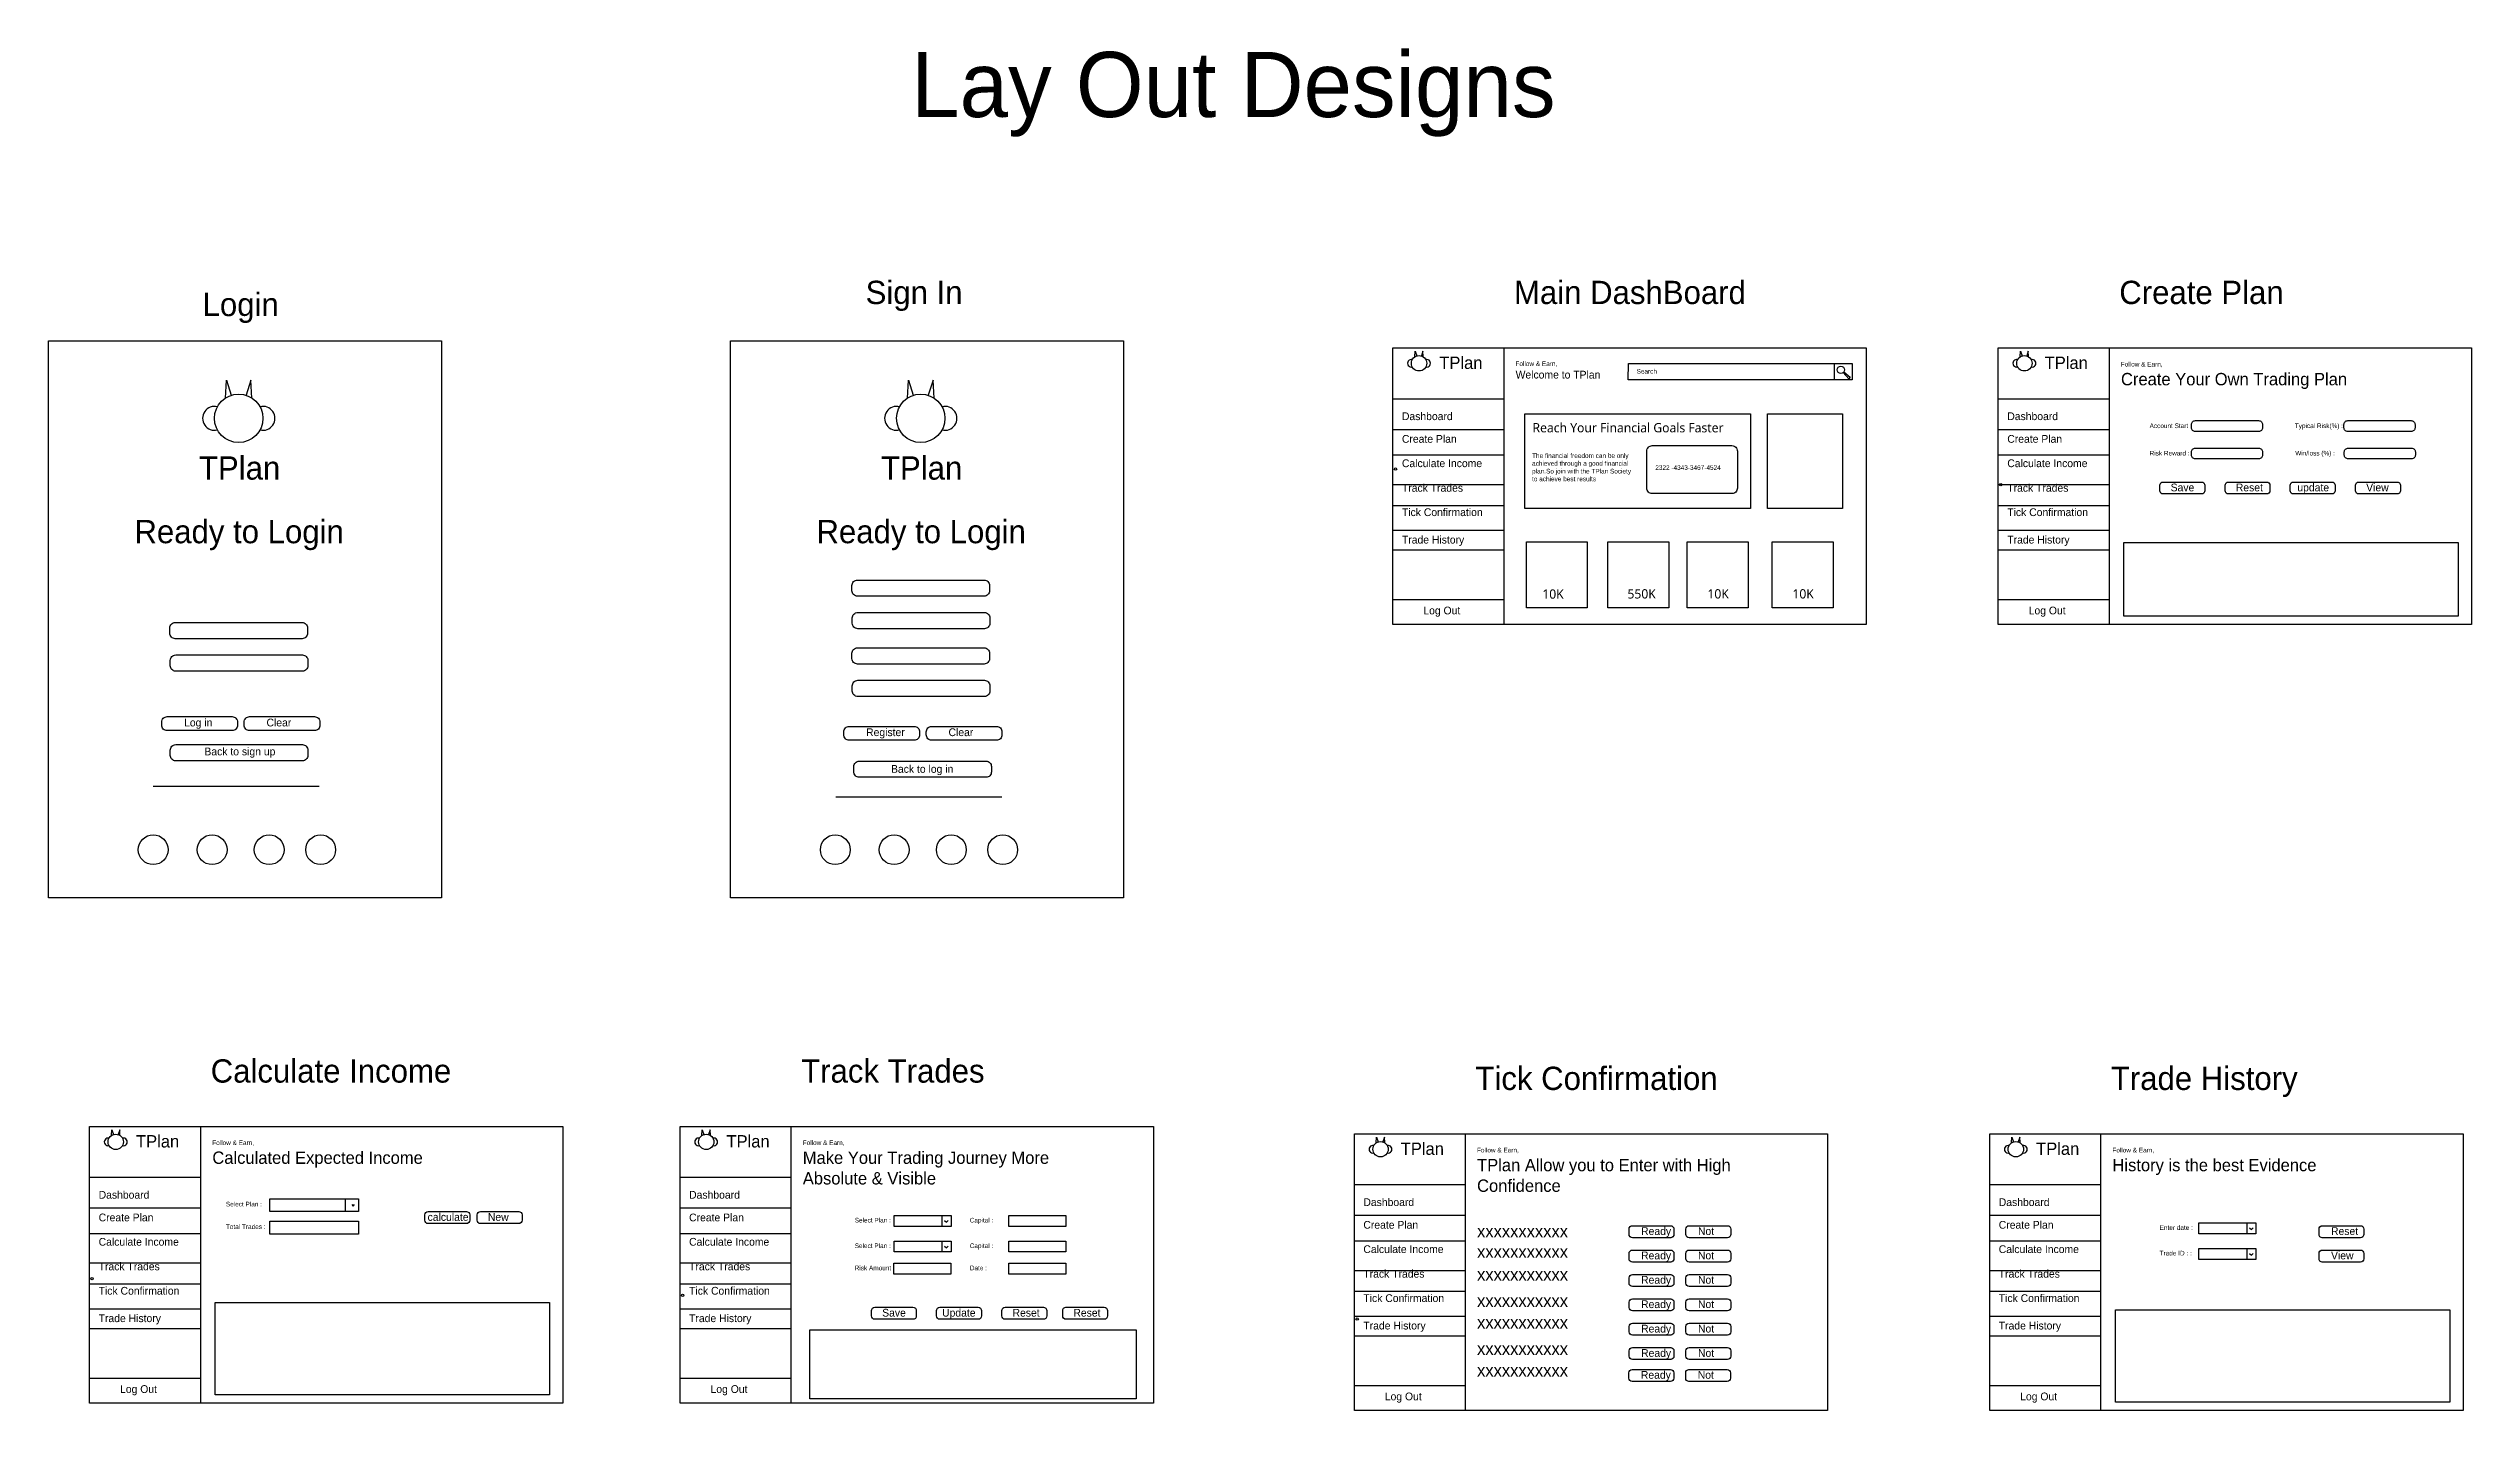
# Model space of a CAD drawing. Header units: inches. Extents: x -25140 to 50252, y 4601 to 15867.
# Drawn here: x -15319 to -12197, y 4601 to 6356 of the extents above; entities that cross this region are included whole.
import ezdxf

# ---------------------------------------------------------------- set-up
doc = ezdxf.new("R2010")
doc.units = ezdxf.units.IN
doc.header["$MEASUREMENT"] = 0
for name, color, linetype in [('Inner Lines', 251, 'Continuous'), ('lines', 100, 'Continuous'), ('Text', 7, 'Continuous')]:
    doc.layers.add(name, color=color, linetype=linetype)

msp = doc.modelspace()

# ---------------------------------------------------------------- texts
at = {"layer": 'Text', "color": 1, "attachment_point": 1}
for s, insert, char_height, width in [('{\\fTw Cen MT|b0|i0|c0|p34;\\C2;Lay Out Designs }', (-14207.6, 6351.9), 84, 1082.526), ('{\\fTw Cen MT|b0|i0|c0|p34;Sign In}', (-14266.2, 6056.9), 30, 313.738), ('{\\fTw Cen MT|b0|i0|c0|p34;Main DashBoard}', (-13430.7, 6056.9), 30, 313.738), ('{\\fTw Cen MT|b0|i0|c0|p34;Create Plan}', (-12650.7, 6056.9), 30, 313.738), ('{\\fTw Cen MT|b0|i0|c0|p34; Login}', (-15131.8, 6041.4), 30, 313.738), ('{\\fTw Cen MT|b0|i0|c0|p34;Calculate Income}', (-15110.2, 5053.4), 30, 313.738), ('{\\fTw Cen MT|b0|i0|c0|p34;Track Trades}', (-14349.3, 5053.4), 30, 313.738), ('{\\fTw Cen MT|b0|i0|c0|p34;Tick Confirmation}', (-13480.4, 5043.9), 30, 313.738), ('{\\fTw Cen MT|b0|i0|c0|p34;Trade History}', (-12661.6, 5043.9), 30, 313.738)]:
    msp.add_mtext(s, dxfattribs=dict(at, insert=insert, char_height=char_height, width=width))
at = {"layer": 'Text', "attachment_point": 1}
for s, insert, char_height, width in [('{\\fTw Cen MT|b0|i0|c0|p34;\\C40; \\C7;T\\C40;Plan}', (-13532.9, 5959.2), 15.935, 263.133), ('{\\fTw Cen MT|b0|i0|c0|p34;Welcome to T\\C40;Plan}', (-13428.6, 5940.9), 10, 313.738), ('{\\fTw Cen MT|b0|i0|c0|p34;Follow & Earn,}', (-13428.8, 5953), 6, 313.738), ('{\\fTw Cen MT|b0|i0|c0|p34;Search }', (-13272.7, 5943.2), 6, 313.738), ('{\\fTw Cen MT|b0|i0|c0|p34;\\C40; \\C7;T\\C40;Plan}', (-12752.8, 5959.2), 15.935, 263.133), ('{\\fTw Cen MT|b0|i0|c0|p34;Follow & Earn,}', (-12648.7, 5952.4), 6, 313.738), ('{\\fTw Cen MT|b0|i0|c0|p34;Create Your Own Trading\\C0; Plan\\C40; }', (-12648.5, 5938.1), 15.935, 313.738), ('{\\fTw Cen MT|b0|i0|c0|p34;Dashboard}', (-13575.1, 5887.3), 10, 313.738), ('{\\fTrebuchet MS|b0|i0|c0|p34;Reach Your Financial Goals Faster}', (-13406.8, 5873.5), 12, 313.738), ('{\\fTw Cen MT|b0|i0|c0|p34;Dashboard}', (-12795, 5887.3), 10, 313.738), ('{\\fTw Cen MT|b0|i0|c0|p34;Account Start :}', (-12611.6, 5873), 6, 313.738), ('{\\fTw Cen MT|b0|i0|c0|p34;Typical Risk(%) :}', (-12424.5, 5873), 6, 313.738), ('{\\fTw Cen MT|b0|i0|c0|p34;Create Plan }', (-13575.1, 5858.1), 10, 313.738), ('{\\fTw Cen MT|b0|i0|c0|p34;Create Plan }', (-12795, 5858.1), 10, 313.738), ('{\\fTw Cen MT|b0|i0|c0|p34;\\C40; T\\C256;Plan}', (-15136.5, 5830.6), 30, 313.738), ('{\\fTw Cen MT|b0|i0|c0|p34;\\C40; T\\C256;Plan}', (-14257.6, 5830.6), 30, 313.738), ('{\\fTw Cen MT|b0|i0|c0|p34;Calculate Income}', (-13575.1, 5826.7), 10, 313.738), ('{\\fTw Cen MT|b0|i0|c0|p34;The financial freedom can be only \\Pachieved through a good financial \\Pplan.So join with the TPlan Society \\Pto achieve best results}', (-13407.4, 5834.5), 6, 313.738), ('{\\fTw Cen MT|b0|i0|c0|p34;2322 -4343-3467-4524}', (-13248.6, 5819.1), 6, 313.738), ('{\\fTw Cen MT|b0|i0|c0|p34;Calculate Income}', (-12795, 5826.7), 10, 313.738), ('{\\fTw Cen MT|b0|i0|c0|p34;Risk Reward :}', (-12611.6, 5837.7), 6, 313.738), ('{\\fTw Cen MT|b0|i0|c0|p34;Win/loss (%) :}', (-12423.9, 5837.7), 6, 313.738), ('{\\fTw Cen MT|b0|i0|c0|p34;Track Trades}', (-13575.1, 5795), 10, 313.738), ('{\\fTw Cen MT|b0|i0|c0|p34;Track Trades}', (-12795, 5795), 10, 313.738), ('{\\fTw Cen MT|b0|i0|c0|p34;Save}', (-12584.5, 5795.5), 10, 313.738), ('{\\fTw Cen MT|b0|i0|c0|p34;Reset}', (-12500.5, 5795.5), 10, 313.738), ('{\\fTw Cen MT|b0|i0|c0|p34;update}', (-12421.2, 5795.5), 10, 313.738), ('{\\fTw Cen MT|b0|i0|c0|p34;View}', (-12332.5, 5795.5), 10, 313.738), ('{\\fTw Cen MT|b0|i0|c0|p34;Ready to Login}', (-15208.5, 5748.6), 30, 313.738), ('{\\fTw Cen MT|b0|i0|c0|p34;Ready to Login}', (-14329.6, 5748.6), 30, 313.738), ('{\\fTw Cen MT|b0|i0|c0|p34;Tick Confirmation}', (-13575.1, 5763.6), 10, 313.738), ('{\\fTw Cen MT|b0|i0|c0|p34;Tick Confirmation}', (-12795, 5763.6), 10, 313.738), ('{\\fTw Cen MT|b0|i0|c0|p34;Trade History}', (-13575.1, 5728.2), 10, 313.738), ('{\\fTw Cen MT|b0|i0|c0|p34;Trade History}', (-12795, 5728.2), 10, 313.738), ('{\\fTrebuchet MS|b0|i0|c0|p34;10K}', (-13394.2, 5659.1), 12, 313.738), ('{\\fTrebuchet MS|b0|i0|c0|p34;550K}', (-13284.5, 5659.4), 12, 313.738), ('{\\fTrebuchet MS|b0|i0|c0|p34;10K}', (-13181.4, 5659.4), 12, 313.738), ('{\\fTrebuchet MS|b0|i0|c0|p34;10K}', (-13071.9, 5659.4), 12, 313.738), ('{\\fTw Cen MT|b0|i0|c0|p34;Log Out}', (-13547.5, 5636.9), 10, 313.738), ('{\\fTw Cen MT|b0|i0|c0|p34;Log Out}', (-12767.4, 5636.9), 10, 313.738), ('{\\fTw Cen MT|b0|i0|c0|p34;Log in}', (-15144.5, 5492.5), 10, 313.738), ('{\\fTw Cen MT|b0|i0|c0|p34;Clear}', (-15038.3, 5492.5), 10, 313.738), ('{\\fTw Cen MT|b0|i0|c0|p34;Register}', (-14265.6, 5480), 10, 313.738), ('{\\fTw Cen MT|b0|i0|c0|p34;Clear}', (-14159.4, 5480), 10, 313.738), ('{\\fTw Cen MT|b0|i0|c0|p34;Back to sign up}', (-15118.3, 5455.2), 10, 313.738), ('{\\fTw Cen MT|b0|i0|c0|p34;Back to log in}', (-14233.5, 5432.7), 10, 313.738), ('{\\fTw Cen MT|b0|i0|c0|p34;\\C40; \\C7;T\\C40;Plan}', (-15212.4, 4955.7), 15.935, 263.133), ('{\\fTw Cen MT|b0|i0|c0|p34;Follow & Earn,}', (-15108.2, 4948.9), 6, 313.738), ('{\\fTw Cen MT|b0|i0|c0|p34;Calculated Expected Income}', (-15108.1, 4934.6), 15.935, 313.738), ('{\\fTw Cen MT|b0|i0|c0|p34;\\C40; \\C7;T\\C40;Plan}', (-14451.5, 4955.7), 15.935, 263.133), ('{\\fTw Cen MT|b0|i0|c0|p34;Make Your Trading Journey More Absolute & Visible }', (-14347.2, 4934.6), 15.935, 388.06), ('{\\fTw Cen MT|b0|i0|c0|p34;Follow & Earn,}', (-14347.3, 4948.9), 6, 313.738), ('{\\fTw Cen MT|b0|i0|c0|p34;\\C40; \\C7;T\\C40;Plan}', (-13582.6, 4946.2), 15.935, 263.133), ('{\\fTw Cen MT|b0|i0|c0|p34;\\C7;Follow & Earn,}', (-13478.4, 4939.4), 6, 313.738), ('{\\fTw Cen MT|b0|i0|c0|p34;\\C40; \\C7;T\\C40;Plan}', (-12763.8, 4946.2), 15.935, 263.133), ('{\\fTw Cen MT|b0|i0|c0|p34;\\C7;Follow & Earn,}', (-12659.6, 4939.4), 6, 313.738), ('{\\fTw Cen MT|b0|i0|c0|p34;\\C7;TPlan Allow you to Enter with High \\PConfidence}', (-13478.3, 4925.1), 15.935, 388.06), ('{\\fTw Cen MT|b0|i0|c0|p34;\\C7;History is the best Evidence}', (-12659.5, 4925.1), 15.935, 388.06), ('{\\fTw Cen MT|b0|i0|c0|p34;Dashboard}', (-15254.6, 4883.8), 10, 313.738), ('{\\fTw Cen MT|b0|i0|c0|p34;Dashboard}', (-14493.7, 4883.8), 10, 313.738), ('{\\fTw Cen MT|b0|i0|c0|p34;Dashboard}', (-13624.8, 4874.3), 10, 313.738), ('{\\fTw Cen MT|b0|i0|c0|p34;Dashboard}', (-12806, 4874.3), 10, 313.738), ('{\\fTw Cen MT|b0|i0|c0|p34;Create Plan }', (-15254.6, 4854.6), 10, 313.738), ('{\\fTw Cen MT|b0|i0|c0|p34;Total Trades :}', (-15090.6, 4840.7), 6, 313.738), ('{\\fTw Cen MT|b0|i0|c0|p34;Select Plan :}', (-15090.6, 4869.8), 6, 313.738), ('{\\fTw Cen MT|b0|i0|c0|p34;calculate}', (-14830.7, 4855.2), 10, 313.738), ('{\\fTw Cen MT|b0|i0|c0|p34;New}', (-14753, 4855.2), 10, 313.738), ('{\\fTw Cen MT|b0|i0|c0|p34;Create Plan }', (-14493.7, 4854.6), 10, 313.738), ('{\\fTw Cen MT|b0|i0|c0|p34;Select Plan :}', (-14280.3, 4849.1), 6, 313.738), ('{\\fTw Cen MT|b0|i0|c0|p34;Capital :}', (-14132.1, 4849.1), 6, 313.738), ('{\\fTw Cen MT|b0|i0|c0|p34;Create Plan }', (-13624.8, 4845.1), 10, 313.738), ('{\\fTw Cen MT|b0|i0|c0|p34;Create Plan }', (-12806, 4845.1), 10, 313.738), ('{\\fTw Cen MT|b0|i0|c0|p34;Calculate Income}', (-15254.6, 4823.2), 10, 313.738), ('{\\fTw Cen MT|b0|i0|c0|p34;Calculate Income}', (-14493.7, 4823.2), 10, 313.738), ('{\\fTw Cen MT|b0|i0|c0|p34;Select Plan :}', (-14280.3, 4816.1), 6, 313.738), ('{\\fTw Cen MT|b0|i0|c0|p34;Capital :}', (-14132.1, 4816.1), 6, 313.738), ('{\\fTw Cen MT|b0|i0|c0|p34;Calculate Income}', (-13624.8, 4813.7), 10, 313.738), ('{\\fTw Cen MT|b0|i0|c0|p34;\\C7;xxxxxxxxxxx}', (-13478.3, 4839.9), 15.935, 388.06), ('{\\fTw Cen MT|b0|i0|c0|p34;\\C7;xxxxxxxxxxx}', (-13478.3, 4813.5), 15.935, 388.06), ('{\\fTw Cen MT|b0|i0|c0|p34;Ready}', (-13266.9, 4837), 10, 313.738), ('{\\fTw Cen MT|b0|i0|c0|p34;Not}', (-13193.6, 4837), 10, 313.738), ('{\\fTw Cen MT|b0|i0|c0|p34;Calculate Income}', (-12806, 4813.7), 10, 313.738), ('{\\fTw Cen MT|b0|i0|c0|p34;Enter date :}', (-12598.7, 4839.6), 6, 313.738), ('{\\fTw Cen MT|b0|i0|c0|p34;Reset}', (-12377.8, 4837), 10, 313.738), ('{\\fTw Cen MT|b0|i0|c0|p34;Track Trades}', (-15254.6, 4791.5), 10, 313.738), ('{\\fTw Cen MT|b0|i0|c0|p34;Track Trades}', (-14493.7, 4791.5), 10, 313.738), ('{\\fTw Cen MT|b0|i0|c0|p34;Risk Amount :}', (-14280.3, 4787.5), 6, 313.738), ('{\\fTw Cen MT|b0|i0|c0|p34;Date :}', (-14131.9, 4787.5), 6, 313.738), ('{\\fTw Cen MT|b0|i0|c0|p34;Track Trades}', (-13624.8, 4782), 10, 313.738), ('{\\fTw Cen MT|b0|i0|c0|p34;\\C7;xxxxxxxxxxx}', (-13478.3, 4784.1), 15.935, 388.06), ('{\\fTw Cen MT|b0|i0|c0|p34;Ready}', (-13266.9, 4805.6), 10, 313.738), ('{\\fTw Cen MT|b0|i0|c0|p34;Not}', (-13193.6, 4805.6), 10, 313.738), ('{\\fTw Cen MT|b0|i0|c0|p34;Track Trades}', (-12806, 4782), 10, 313.738), ('{\\fTw Cen MT|b0|i0|c0|p34;Trade ID : :}', (-12598.7, 4806.6), 6, 313.738), ('{\\fTw Cen MT|b0|i0|c0|p34;View}', (-12377.8, 4805.6), 10, 313.738), ('{\\fTw Cen MT|b0|i0|c0|p34;Tick Confirmation}', (-15254.6, 4760.1), 10, 313.738), ('{\\fTw Cen MT|b0|i0|c0|p34;Tick Confirmation}', (-14493.7, 4760.1), 10, 313.738), ('{\\fTw Cen MT|b0|i0|c0|p34;Tick Confirmation}', (-13624.8, 4750.6), 10, 313.738), ('{\\fTw Cen MT|b0|i0|c0|p34;\\C7;xxxxxxxxxxx}', (-13478.3, 4750.2), 15.935, 388.06), ('{\\fTw Cen MT|b0|i0|c0|p34;Ready}', (-13266.9, 4774.2), 10, 313.738), ('{\\fTw Cen MT|b0|i0|c0|p34;Not}', (-13193.6, 4774.2), 10, 313.738), ('{\\fTw Cen MT|b0|i0|c0|p34;Tick Confirmation}', (-12806, 4750.6), 10, 313.738), ('{\\fTw Cen MT|b0|i0|c0|p34;Trade History}', (-15254.6, 4724.7), 10, 313.738), ('{\\fTw Cen MT|b0|i0|c0|p34;Trade History}', (-14493.7, 4724.7), 10, 313.738), ('{\\fTw Cen MT|b0|i0|c0|p34;Save}', (-14244.9, 4731.8), 10, 313.738), ('{\\fTw Cen MT|b0|i0|c0|p34;Update}', (-14167.7, 4731.8), 10, 313.738), ('{\\fTw Cen MT|b0|i0|c0|p34;Reset}', (-14076.9, 4731.8), 10, 313.738), ('{\\fTw Cen MT|b0|i0|c0|p34;Reset}', (-13998.5, 4731.8), 10, 313.738), ('{\\fTw Cen MT|b0|i0|c0|p34;Trade History}', (-13624.8, 4715.2), 10, 313.738), ('{\\fTw Cen MT|b0|i0|c0|p34;\\C7;xxxxxxxxxxx}', (-13478.3, 4722.3), 15.935, 388.06), ('{\\fTw Cen MT|b0|i0|c0|p34;Ready}', (-13266.9, 4742.8), 10, 313.738), ('{\\fTw Cen MT|b0|i0|c0|p34;Not}', (-13193.6, 4742.8), 10, 313.738), ('{\\fTw Cen MT|b0|i0|c0|p34;Trade History}', (-12806, 4715.2), 10, 313.738), ('{\\fTw Cen MT|b0|i0|c0|p34;\\C7;xxxxxxxxxxx}', (-13478.3, 4688.4), 15.935, 388.06), ('{\\fTw Cen MT|b0|i0|c0|p34;Ready}', (-13266.9, 4711.3), 10, 313.738), ('{\\fTw Cen MT|b0|i0|c0|p34;Not}', (-13193.6, 4711.3), 10, 313.738), ('{\\fTw Cen MT|b0|i0|c0|p34;\\C7;xxxxxxxxxxx}', (-13478.3, 4660.5), 15.935, 388.06), ('{\\fTw Cen MT|b0|i0|c0|p34;Ready}', (-13266.9, 4679.9), 10, 313.738), ('{\\fTw Cen MT|b0|i0|c0|p34;Not}', (-13193.6, 4679.9), 10, 313.738), ('{\\fTw Cen MT|b0|i0|c0|p34;Log Out}', (-15227, 4633.4), 10, 313.738), ('{\\fTw Cen MT|b0|i0|c0|p34;Log Out}', (-14466.1, 4633.4), 10, 313.738), ('{\\fTw Cen MT|b0|i0|c0|p34;Log Out}', (-13597.2, 4623.9), 10, 313.738), ('{\\fTw Cen MT|b0|i0|c0|p34;Ready}', (-13267.2, 4651.7), 10, 313.738), ('{\\fTw Cen MT|b0|i0|c0|p34;Not}', (-13193.9, 4651.7), 10, 313.738), ('{\\fTw Cen MT|b0|i0|c0|p34;Log Out}', (-12778.4, 4623.9), 10, 313.738)]:
    msp.add_mtext(s, dxfattribs=dict(at, insert=insert, char_height=char_height, width=width))

# ---------------------------------------------------------------- linework, layer by layer
at = {"layer": 'Inner Lines'}
for p, q in [((-13018, 5950.4), (-13018, 5929.4)), ((-15184.3, 5405.5), (-14970.4, 5405.5)), ((-14304.7, 5391.6), (-14090.8, 5391.6)), ((-14937, 4873.8), (-14937, 4857.2)), ((-14928.5, 4866.5), (-14926.5, 4864.3)), ((-14926.5, 4864.3), (-14924.7, 4866.1)), ((-14168.1, 4852.1), (-14168.1, 4838.1)), ((-14164.4, 4845.7), (-14162.1, 4843.4)), ((-14162.1, 4843.4), (-14159.8, 4845.8)), ((-12486.5, 4842.6), (-12486.5, 4828.6)), ((-14168.1, 4819.2), (-14168.1, 4805.1)), ((-14164.4, 4812.8), (-14162.1, 4810.5)), ((-14162.1, 4810.5), (-14159.8, 4812.8)), ((-12486.5, 4809.7), (-12486.5, 4795.6)), ((-12482.8, 4836.2), (-12480.5, 4833.9)), ((-12480.5, 4833.9), (-12478.2, 4836.3)), ((-12482.8, 4803.3), (-12480.5, 4801)), ((-12480.5, 4801), (-12478.2, 4803.3))]:
    msp.add_line(p, q, dxfattribs=at)
for points in [[(-13283.3, 5950.4), (-12995.1, 5950.4), (-12995.1, 5929.4), (-13283.4, 5929.4)], [(-13416.8, 5885.4), (-13126.1, 5885.4), (-13126.1, 5763.3), (-13416.8, 5763.3)], [(-13104.2, 5885.4), (-13007.2, 5885.4), (-13007.2, 5763.3), (-13104.2, 5763.3)], [(-13414.8, 5720.6), (-13336.2, 5720.6), (-13336.2, 5635.2), (-13414.8, 5635.2)], [(-13309.9, 5720.6), (-13231.3, 5720.6), (-13231.3, 5635.2), (-13309.9, 5635.2)], [(-13207.6, 5720.6), (-13128.9, 5720.6), (-13128.9, 5635.2), (-13207.6, 5635.2)], [(-13098, 5720.6), (-13019.3, 5720.6), (-13019.3, 5635.2), (-13098, 5635.2)], [(-12644.8, 5719.5), (-12213.9, 5719.5), (-12213.9, 5624.6), (-12644.8, 5624.6)], [(-15034.1, 4873.8), (-14919.7, 4873.8), (-14919.7, 4857.2), (-15034.1, 4857.2)], [(-15034.1, 4844.7), (-14919.7, 4844.7), (-14919.7, 4828.1), (-15034.1, 4828.1)], [(-14229.6, 4852.1), (-14156.1, 4852.1), (-14156.1, 4838.1), (-14229.6, 4838.1)], [(-14081.7, 4852.1), (-14008.3, 4852.1), (-14008.3, 4838.1), (-14081.7, 4838.1)], [(-12548.1, 4842.6), (-12474.6, 4842.6), (-12474.6, 4828.6), (-12548.1, 4828.6)], [(-14229.6, 4819.2), (-14156.1, 4819.2), (-14156.1, 4805.1), (-14229.6, 4805.1)], [(-14081.7, 4819.2), (-14008.3, 4819.2), (-14008.3, 4805.1), (-14081.7, 4805.1)], [(-12548.1, 4809.7), (-12474.6, 4809.7), (-12474.6, 4795.6), (-12548.1, 4795.6)], [(-14229.9, 4790.6), (-14156.5, 4790.6), (-14156.5, 4776.5), (-14229.9, 4776.5)], [(-14081.5, 4790.6), (-14008.1, 4790.6), (-14008.1, 4776.5), (-14081.5, 4776.5)], [(-15104.3, 4740), (-14673.5, 4740), (-14673.5, 4621.1), (-15104.3, 4621.1)], [(-12655.7, 4730.5), (-12224.9, 4730.5), (-12224.9, 4611.6), (-12655.7, 4611.6)], [(-14338.1, 4704.7), (-13917.4, 4704.7), (-13917.4, 4615.9), (-14338.1, 4615.9)]]:
    msp.add_lwpolyline(points, close=True, dxfattribs=at)
for points in [[(-12552.6, 5876.6), (-12471.1, 5876.6, -0.414214), (-12466.1, 5871.6), (-12466.1, 5867.5, -0.414214), (-12471.1, 5862.5), (-12552.6, 5862.5, -0.414214), (-12557.6, 5867.5), (-12557.6, 5871.6, -0.414214)], [(-12356.2, 5876.6), (-12274.6, 5876.6, -0.414214), (-12269.6, 5871.6), (-12269.6, 5867.5, -0.414214), (-12274.6, 5862.5), (-12356.2, 5862.5, -0.414214), (-12361.2, 5867.5), (-12361.2, 5871.6, -0.414214)], [(-13252.5, 5844.4), (-13149.8, 5844.4, -0.414214), (-13142.8, 5837.4), (-13142.8, 5789.5, -0.414214), (-13149.8, 5782.5), (-13252.5, 5782.5, -0.414214), (-13259.5, 5789.5), (-13259.5, 5837.4, -0.414214)], [(-12552.6, 5841.3), (-12471.1, 5841.3, -0.414214), (-12466.1, 5836.3), (-12466.1, 5832.3, -0.414214), (-12471.1, 5827.3), (-12552.6, 5827.3, -0.414214), (-12557.6, 5832.3), (-12557.6, 5836.3, -0.414214)], [(-12355.7, 5841.3), (-12274.1, 5841.3, -0.414214), (-12269.1, 5836.3), (-12269.1, 5832.3, -0.414214), (-12274.1, 5827.3), (-12355.7, 5827.3, -0.414214), (-12360.7, 5832.3), (-12360.7, 5836.3, -0.414214)], [(-14276.8, 5671.2), (-14113.6, 5671.2, -0.414214), (-14106.6, 5664.2), (-14106.6, 5657.3, -0.414214), (-14113.6, 5650.3), (-14276.8, 5650.3, -0.414214), (-14283.8, 5657.3), (-14283.8, 5664.2, -0.414214)], [(-14276.4, 5629.3), (-14113.1, 5629.3, -0.414214), (-14106.1, 5622.3), (-14106.1, 5615.4, -0.414214), (-14113.1, 5608.4), (-14276.4, 5608.4, -0.414214), (-14283.4, 5615.4), (-14283.4, 5622.3, -0.414214)], [(-15155.8, 5616.5), (-14992.5, 5616.5, -0.414214), (-14985.5, 5609.5), (-14985.5, 5602.6, -0.414214), (-14992.5, 5595.6), (-15155.8, 5595.6, -0.414214), (-15162.8, 5602.6), (-15162.8, 5609.5, -0.414214)], [(-15155.3, 5574.6), (-14992, 5574.6, -0.414214), (-14985, 5567.6), (-14985, 5560.7, -0.414214), (-14992, 5553.7), (-15155.3, 5553.7, -0.414214), (-15162.3, 5560.7), (-15162.3, 5567.6, -0.414214)], [(-14276.8, 5583.8), (-14113.6, 5583.8, -0.414214), (-14106.6, 5576.8), (-14106.6, 5569.9, -0.414214), (-14113.6, 5562.9), (-14276.8, 5562.9, -0.414214), (-14283.8, 5569.9), (-14283.8, 5576.8, -0.414214)], [(-14276.4, 5541.9), (-14113.1, 5541.9, -0.414214), (-14106.1, 5534.9), (-14106.1, 5528, -0.414214), (-14113.1, 5521), (-14276.4, 5521, -0.414214), (-14283.4, 5528), (-14283.4, 5534.9, -0.414214)], [(-15166.3, 5495.1), (-15082.6, 5495.1, -0.414214), (-15075.6, 5488.1), (-15075.6, 5484.1, -0.414214), (-15082.6, 5477.1), (-15166.3, 5477.1, -0.414214), (-15173.3, 5484.1), (-15173.3, 5488.1, -0.414214)], [(-15060.1, 5495.1), (-14976.4, 5495.1, -0.414214), (-14969.4, 5488.1), (-14969.4, 5484.1, -0.414214), (-14976.4, 5477.1), (-15060.1, 5477.1, -0.414214), (-15067.1, 5484.1), (-15067.1, 5488.1, -0.414214)], [(-14287.3, 5482.6), (-14203.7, 5482.6, -0.414214), (-14196.7, 5475.6), (-14196.7, 5471.6, -0.414214), (-14203.7, 5464.6), (-14287.3, 5464.6, -0.414214), (-14294.3, 5471.6), (-14294.3, 5475.6, -0.414214)], [(-14181.1, 5482.6), (-14097.5, 5482.6, -0.414214), (-14090.5, 5475.6), (-14090.5, 5471.6, -0.414214), (-14097.5, 5464.6), (-14181.1, 5464.6, -0.414214), (-14188.1, 5471.6), (-14188.1, 5475.6, -0.414214)], [(-15155.3, 5459), (-14992, 5459, -0.414214), (-14985, 5452), (-14985, 5445.1, -0.414214), (-14992, 5438.1), (-15155.3, 5438.1, -0.414214), (-15162.3, 5445.1), (-15162.3, 5452, -0.414214)], [(-14274.4, 5437.8), (-14111.1, 5437.8, -0.414214), (-14104.1, 5430.8), (-14104.1, 5423.9, -0.414214), (-14111.1, 5416.9), (-14274.4, 5416.9, -0.414214), (-14281.4, 5423.9), (-14281.4, 5430.8, -0.414214)]]:
    msp.add_lwpolyline(points, format="xyb", close=True, dxfattribs=at)
at = {"layer": 'Inner Lines', "color": 6}
for centre in [(-13583.4, 5814.3), (-12803.4, 5793.9), (-15263, 4770.9), (-14502.1, 4749.4), (-13632.8, 4718.9)]:
    msp.add_circle(centre, 1.51, dxfattribs=at)
at = {"layer": 'lines'}
for p, q in [((-13586.7, 5970.3), (-12976.8, 5970.3)), ((-13586.7, 5613.7), (-13586.7, 5970.3)), ((-13443.9, 5970.3), (-13443.9, 5613.7)), ((-12976.8, 5970.3), (-12976.8, 5613.7)), ((-12806.6, 5970.3), (-12196.8, 5970.3)), ((-12806.6, 5613.7), (-12806.6, 5970.3)), ((-12663.8, 5970.3), (-12663.8, 5613.7)), ((-12196.8, 5970.3), (-12196.8, 5613.7)), ((-12999.1, 5930.7), (-13006.3, 5938.7)), ((-13005.5, 5939.6), (-12997.4, 5932.6)), ((-13586.7, 5904.9), (-13443.9, 5904.9)), ((-12997.4, 5932.6), (-12999.1, 5930.7)), ((-12806.6, 5904.9), (-12663.8, 5904.9)), ((-13586.7, 5865.4), (-13443.9, 5865.4)), ((-12806.6, 5865.4), (-12663.8, 5865.4)), ((-13586.7, 5832.4), (-13443.9, 5832.4)), ((-12806.6, 5832.4), (-12663.8, 5832.4)), ((-13586.7, 5794.4), (-13443.9, 5794.4)), ((-12806.6, 5794.4), (-12663.8, 5794.4)), ((-13586.7, 5767.4), (-13443.9, 5767.4)), ((-12806.6, 5767.4), (-12663.8, 5767.4)), ((-13586.7, 5735.4), (-13443.9, 5735.4)), ((-12806.6, 5735.4), (-12663.8, 5735.4)), ((-13586.7, 5709.9), (-13443.9, 5709.9)), ((-12806.6, 5709.9), (-12663.8, 5709.9)), ((-13586.7, 5645.9), (-13443.9, 5645.9)), ((-12806.6, 5645.9), (-12663.8, 5645.9)), ((-12976.8, 5613.7), (-13586.7, 5613.7)), ((-12196.8, 5613.7), (-12806.6, 5613.7)), ((-15266.2, 4966.8), (-14656.3, 4966.8)), ((-15266.2, 4610.2), (-15266.2, 4966.8)), ((-15123.4, 4966.8), (-15123.4, 4610.2)), ((-14656.3, 4966.8), (-14656.3, 4610.2)), ((-14505.3, 4966.8), (-13895.4, 4966.8)), ((-14505.3, 4610.2), (-14505.3, 4966.8)), ((-14362.5, 4966.8), (-14362.5, 4610.2)), ((-13895.4, 4966.8), (-13895.4, 4610.2)), ((-13636.4, 4957.3), (-13026.5, 4957.3)), ((-13636.4, 4600.7), (-13636.4, 4957.3)), ((-13493.6, 4957.3), (-13493.6, 4600.7)), ((-13026.5, 4957.3), (-13026.5, 4600.7)), ((-12817.6, 4957.3), (-12207.7, 4957.3)), ((-12817.6, 4600.7), (-12817.6, 4957.3)), ((-12674.8, 4957.3), (-12674.8, 4600.7)), ((-12207.7, 4957.3), (-12207.7, 4600.7)), ((-15266.2, 4901.4), (-15123.4, 4901.4)), ((-14505.3, 4901.4), (-14362.5, 4901.4)), ((-13636.4, 4891.9), (-13493.6, 4891.9)), ((-12817.6, 4891.9), (-12674.8, 4891.9)), ((-15266.2, 4861.9), (-15123.4, 4861.9)), ((-14926.5, 4864.3), (-14926.5, 4864.3)), ((-14505.3, 4861.9), (-14362.5, 4861.9)), ((-13636.4, 4852.4), (-13493.6, 4852.4)), ((-12817.6, 4852.4), (-12674.8, 4852.4)), ((-15266.2, 4828.9), (-15123.4, 4828.9)), ((-14505.3, 4828.9), (-14362.5, 4828.9)), ((-13636.4, 4819.4), (-13493.6, 4819.4)), ((-12817.6, 4819.4), (-12674.8, 4819.4)), ((-15266.2, 4790.9), (-15123.4, 4790.9)), ((-14505.3, 4790.9), (-14362.5, 4790.9)), ((-13636.4, 4781.4), (-13493.6, 4781.4)), ((-12817.6, 4781.4), (-12674.8, 4781.4)), ((-15266.2, 4763.9), (-15123.4, 4763.9)), ((-14505.3, 4763.9), (-14362.5, 4763.9)), ((-13636.4, 4754.4), (-13493.6, 4754.4)), ((-12817.6, 4754.4), (-12674.8, 4754.4)), ((-15266.2, 4731.9), (-15123.4, 4731.9)), ((-14505.3, 4731.9), (-14362.5, 4731.9)), ((-13636.4, 4722.4), (-13493.6, 4722.4)), ((-12817.6, 4722.4), (-12674.8, 4722.4)), ((-15266.2, 4706.4), (-15123.4, 4706.4)), ((-14505.3, 4706.4), (-14362.5, 4706.4)), ((-13636.4, 4696.9), (-13493.6, 4696.9)), ((-12817.6, 4696.9), (-12674.8, 4696.9)), ((-15266.2, 4642.4), (-15123.4, 4642.4)), ((-14505.3, 4642.4), (-14362.5, 4642.4)), ((-13636.4, 4632.9), (-13493.6, 4632.9)), ((-12817.6, 4632.9), (-12674.8, 4632.9)), ((-14656.3, 4610.2), (-15266.2, 4610.2)), ((-13895.4, 4610.2), (-14505.3, 4610.2)), ((-13026.5, 4600.7), (-13636.4, 4600.7)), ((-12207.7, 4600.7), (-12817.6, 4600.7))]:
    msp.add_line(p, q, dxfattribs=at)
for points in [[(-15319.3, 5979.3), (-14812.9, 5979.3), (-14812.9, 5261.5), (-15319.3, 5261.5)], [(-14440.3, 5979.3), (-13934, 5979.3), (-13934, 5261.5), (-14440.3, 5261.5)]]:
    msp.add_lwpolyline(points, close=True, dxfattribs=at)
at = {"layer": 'lines', "color": 6}
for points in [[(-12594.1, 5797.5), (-12544.8, 5797.5, -0.414214), (-12540.5, 5793.3), (-12540.5, 5786.3, -0.414214), (-12544.8, 5782.1), (-12594.1, 5782.1, -0.414214), (-12598.3, 5786.3), (-12598.3, 5793.3, -0.414214)], [(-12510.1, 5797.5), (-12460.8, 5797.5, -0.414214), (-12456.5, 5793.3), (-12456.5, 5786.3, -0.414214), (-12460.8, 5782.1), (-12510.1, 5782.1, -0.414214), (-12514.3, 5786.3), (-12514.3, 5793.3, -0.414214)], [(-12426.1, 5797.5), (-12376.8, 5797.5, -0.414214), (-12372.5, 5793.3), (-12372.5, 5786.3, -0.414214), (-12376.8, 5782.1), (-12426.1, 5782.1, -0.414214), (-12430.3, 5786.3), (-12430.3, 5793.3, -0.414214)], [(-12342.1, 5797.5), (-12292.8, 5797.5, -0.414214), (-12288.5, 5793.3), (-12288.5, 5786.3, -0.414214), (-12292.8, 5782.1), (-12342.1, 5782.1, -0.414214), (-12346.3, 5786.3), (-12346.3, 5793.3, -0.414214)], [(-14830, 4857.1), (-14780.7, 4857.1, -0.414214), (-14776.4, 4852.9), (-14776.4, 4845.9, -0.414214), (-14780.7, 4841.7), (-14830, 4841.7, -0.414214), (-14834.2, 4845.9), (-14834.2, 4852.9, -0.414214)], [(-14762.6, 4857.1), (-14713.3, 4857.1, -0.414214), (-14709, 4852.9), (-14709, 4845.9, -0.414214), (-14713.3, 4841.7), (-14762.6, 4841.7, -0.414214), (-14766.8, 4845.9), (-14766.8, 4852.9, -0.414214)], [(-13278.1, 4839), (-13228.8, 4839, -0.414214), (-13224.6, 4834.7), (-13224.6, 4827.8, -0.414214), (-13228.8, 4823.5), (-13278.1, 4823.5, -0.414214), (-13282.4, 4827.8), (-13282.4, 4834.7, -0.414214)], [(-13204.9, 4839), (-13155.6, 4839, -0.414214), (-13151.3, 4834.7), (-13151.3, 4827.8, -0.414214), (-13155.6, 4823.5), (-13204.9, 4823.5, -0.414214), (-13209.1, 4827.8), (-13209.1, 4834.7, -0.414214)], [(-12389.1, 4839), (-12339.8, 4839, -0.414214), (-12335.5, 4834.7), (-12335.5, 4827.8, -0.414214), (-12339.8, 4823.5), (-12389.1, 4823.5, -0.414214), (-12393.3, 4827.8), (-12393.3, 4834.7, -0.414214)], [(-13278.1, 4807.6), (-13228.8, 4807.6, -0.414214), (-13224.6, 4803.3), (-13224.6, 4796.4, -0.414214), (-13228.8, 4792.1), (-13278.1, 4792.1, -0.414214), (-13282.4, 4796.4), (-13282.4, 4803.3, -0.414214)], [(-13204.9, 4807.6), (-13155.6, 4807.6, -0.414214), (-13151.3, 4803.3), (-13151.3, 4796.4, -0.414214), (-13155.6, 4792.1), (-13204.9, 4792.1, -0.414214), (-13209.1, 4796.4), (-13209.1, 4803.3, -0.414214)], [(-12389.1, 4807.6), (-12339.8, 4807.6, -0.414214), (-12335.5, 4803.3), (-12335.5, 4796.4, -0.414214), (-12339.8, 4792.1), (-12389.1, 4792.1, -0.414214), (-12393.3, 4796.4), (-12393.3, 4803.3, -0.414214)], [(-13278.1, 4776.1), (-13228.8, 4776.1, -0.414214), (-13224.6, 4771.9), (-13224.6, 4765, -0.414214), (-13228.8, 4760.7), (-13278.1, 4760.7, -0.414214), (-13282.4, 4765), (-13282.4, 4771.9, -0.414214)], [(-13204.9, 4776.1), (-13155.6, 4776.1, -0.414214), (-13151.3, 4771.9), (-13151.3, 4765, -0.414214), (-13155.6, 4760.7), (-13204.9, 4760.7, -0.414214), (-13209.1, 4765), (-13209.1, 4771.9, -0.414214)], [(-14254.5, 4733.8), (-14205.2, 4733.8, -0.414214), (-14200.9, 4729.5), (-14200.9, 4722.6, -0.414214), (-14205.2, 4718.3), (-14254.5, 4718.3, -0.414214), (-14258.7, 4722.6), (-14258.7, 4729.5, -0.414214)], [(-14170.5, 4733.8), (-14121.2, 4733.8, -0.414214), (-14116.9, 4729.5), (-14116.9, 4722.6, -0.414214), (-14121.2, 4718.3), (-14170.5, 4718.3, -0.414214), (-14174.7, 4722.6), (-14174.7, 4729.5, -0.414214)], [(-14086.5, 4733.8), (-14037.2, 4733.8, -0.414214), (-14032.9, 4729.5), (-14032.9, 4722.6, -0.414214), (-14037.2, 4718.3), (-14086.5, 4718.3, -0.414214), (-14090.7, 4722.6), (-14090.7, 4729.5, -0.414214)], [(-14008.1, 4733.8), (-13958.8, 4733.8, -0.414214), (-13954.5, 4729.5), (-13954.5, 4722.6, -0.414214), (-13958.8, 4718.3), (-14008.1, 4718.3, -0.414214), (-14012.3, 4722.6), (-14012.3, 4729.5, -0.414214)], [(-13278.1, 4744.7), (-13228.8, 4744.7, -0.414214), (-13224.6, 4740.5), (-13224.6, 4733.5, -0.414214), (-13228.8, 4729.3), (-13278.1, 4729.3, -0.414214), (-13282.4, 4733.5), (-13282.4, 4740.5, -0.414214)], [(-13204.9, 4744.7), (-13155.6, 4744.7, -0.414214), (-13151.3, 4740.5), (-13151.3, 4733.5, -0.414214), (-13155.6, 4729.3), (-13204.9, 4729.3, -0.414214), (-13209.1, 4733.5), (-13209.1, 4740.5, -0.414214)], [(-13278.1, 4713.3), (-13228.8, 4713.3, -0.414214), (-13224.6, 4709.1), (-13224.6, 4702.1, -0.414214), (-13228.8, 4697.9), (-13278.1, 4697.9, -0.414214), (-13282.4, 4702.1), (-13282.4, 4709.1, -0.414214)], [(-13204.9, 4713.3), (-13155.6, 4713.3, -0.414214), (-13151.3, 4709.1), (-13151.3, 4702.1, -0.414214), (-13155.6, 4697.9), (-13204.9, 4697.9, -0.414214), (-13209.1, 4702.1), (-13209.1, 4709.1, -0.414214)], [(-13278.4, 4653.7), (-13229.1, 4653.7, -0.414214), (-13224.9, 4649.4), (-13224.9, 4642.5, -0.414214), (-13229.1, 4638.2), (-13278.4, 4638.2, -0.414214), (-13282.7, 4642.5), (-13282.7, 4649.4, -0.414214)], [(-13278.1, 4681.9), (-13228.8, 4681.9, -0.414214), (-13224.6, 4677.7), (-13224.6, 4670.7, -0.414214), (-13228.8, 4666.5), (-13278.1, 4666.5, -0.414214), (-13282.4, 4670.7), (-13282.4, 4677.7, -0.414214)], [(-13205.2, 4653.7), (-13155.9, 4653.7, -0.414214), (-13151.6, 4649.4), (-13151.6, 4642.5, -0.414214), (-13155.9, 4638.2), (-13205.2, 4638.2, -0.414214), (-13209.4, 4642.5), (-13209.4, 4649.4, -0.414214)], [(-13204.9, 4681.9), (-13155.6, 4681.9, -0.414214), (-13151.3, 4677.7), (-13151.3, 4670.7, -0.414214), (-13155.6, 4666.5), (-13204.9, 4666.5, -0.414214), (-13209.1, 4670.7), (-13209.1, 4677.7, -0.414214)]]:
    msp.add_lwpolyline(points, format="xyb", close=True, dxfattribs=at)
at = {"layer": 'lines', "color": 40}
for centre, radius in [((-13553.1, 5950.5), 9.89), ((-12773, 5950.5), 9.89), ((-15074.1, 5879.6), 31.2), ((-14195.2, 5879.6), 31.2), ((-15232.6, 4947), 9.89), ((-14471.6, 4947), 9.89), ((-13602.7, 4937.5), 9.89), ((-12784, 4937.5), 9.89)]:
    msp.add_circle(centre, radius, dxfattribs=at)
at = {"layer": 'lines'}
for centre, radius in [((-13009.5, 5942.2), 4.72), ((-15184.3, 5323.6), 19.2), ((-15108.4, 5323.6), 19.2), ((-15034.8, 5323.6), 19.2), ((-14968.5, 5323.6), 19.2), ((-14305.3, 5323.6), 19.2), ((-14229.5, 5323.6), 19.2), ((-14155.8, 5323.6), 19.2), ((-14089.6, 5323.6), 19.2)]:
    msp.add_circle(centre, radius, dxfattribs=at)
at = {"layer": 'Text'}
for p, q in [((-13558.5, 5958.8), (-13558.1, 5966.1)), ((-13558.1, 5966.1), (-13556.1, 5960)), ((-13548.1, 5966.1), (-13550, 5960)), ((-13547.7, 5958.8), (-13548.1, 5966.1)), ((-12778.4, 5958.8), (-12778, 5966.1)), ((-12778, 5966.1), (-12776, 5960)), ((-12768, 5966.1), (-12770, 5960)), ((-12767.6, 5958.8), (-12768, 5966.1)), ((-15091.2, 5905.7), (-15089.9, 5928.7)), ((-15089.9, 5928.7), (-15083.7, 5909.3)), ((-15058.3, 5928.7), (-15064.6, 5909.3)), ((-15057.1, 5905.7), (-15058.3, 5928.7)), ((-14212.3, 5905.7), (-14211, 5928.7)), ((-14211, 5928.7), (-14204.8, 5909.3)), ((-14179.4, 5928.7), (-14185.6, 5909.3)), ((-14178.1, 5905.7), (-14179.4, 5928.7)), ((-15238, 4955.3), (-15237.6, 4962.6)), ((-15237.6, 4962.6), (-15235.6, 4956.5)), ((-15227.5, 4962.6), (-15229.5, 4956.5)), ((-15227.1, 4955.3), (-15227.5, 4962.6)), ((-14477.1, 4955.3), (-14476.7, 4962.6)), ((-14476.7, 4962.6), (-14474.7, 4956.5)), ((-14466.6, 4962.6), (-14468.6, 4956.5)), ((-14466.2, 4955.3), (-14466.6, 4962.6)), ((-13608.2, 4945.8), (-13607.8, 4953.1)), ((-13607.8, 4953.1), (-13605.8, 4947)), ((-13597.7, 4953.1), (-13599.7, 4947)), ((-13597.3, 4945.8), (-13597.7, 4953.1)), ((-12789.4, 4945.8), (-12789, 4953.1)), ((-12789, 4953.1), (-12787, 4947)), ((-12778.9, 4953.1), (-12780.9, 4947)), ((-12778.5, 4945.8), (-12778.9, 4953.1))]:
    msp.add_line(p, q, dxfattribs=at)
for centre, radius, start, end in [((-13563, 5950.5), 4.89, 75.6803, 284.3197), ((-13543.2, 5950.5), 4.89, 255.6803, 104.3197), ((-12782.9, 5950.5), 4.89, 75.6803, 284.3197), ((-12763.1, 5950.5), 4.89, 255.6803, 104.3197), ((-15105.3, 5879.6), 15.4, 75.6803, 284.3197), ((-15042.9, 5879.6), 15.4, 255.6803, 104.3197), ((-14226.4, 5879.6), 15.4, 75.6803, 284.3197), ((-14164, 5879.6), 15.4, 255.6803, 104.3197), ((-15242.4, 4947), 4.89, 75.6803, 284.3197), ((-15222.7, 4947), 4.89, 255.6803, 104.3197), ((-14481.5, 4947), 4.89, 75.6803, 284.3197), ((-14461.8, 4947), 4.89, 255.6803, 104.3197), ((-13612.6, 4937.5), 4.89, 75.6803, 284.3197), ((-13592.9, 4937.5), 4.89, 255.6803, 104.3197), ((-12793.8, 4937.5), 4.89, 75.6803, 284.3197), ((-12774.1, 4937.5), 4.89, 255.6803, 104.3197)]:
    msp.add_arc(centre, radius, start, end, dxfattribs=at)

msp.set_redraw_order([(e.dxf.handle, doc.entitydb.next_handle()) for e in msp.query("TEXT MTEXT ATTDEF DIMENSION ARC_DIMENSION")])  # texts and dimensions are drawn at this point

doc.saveas('drawing.dxf')
